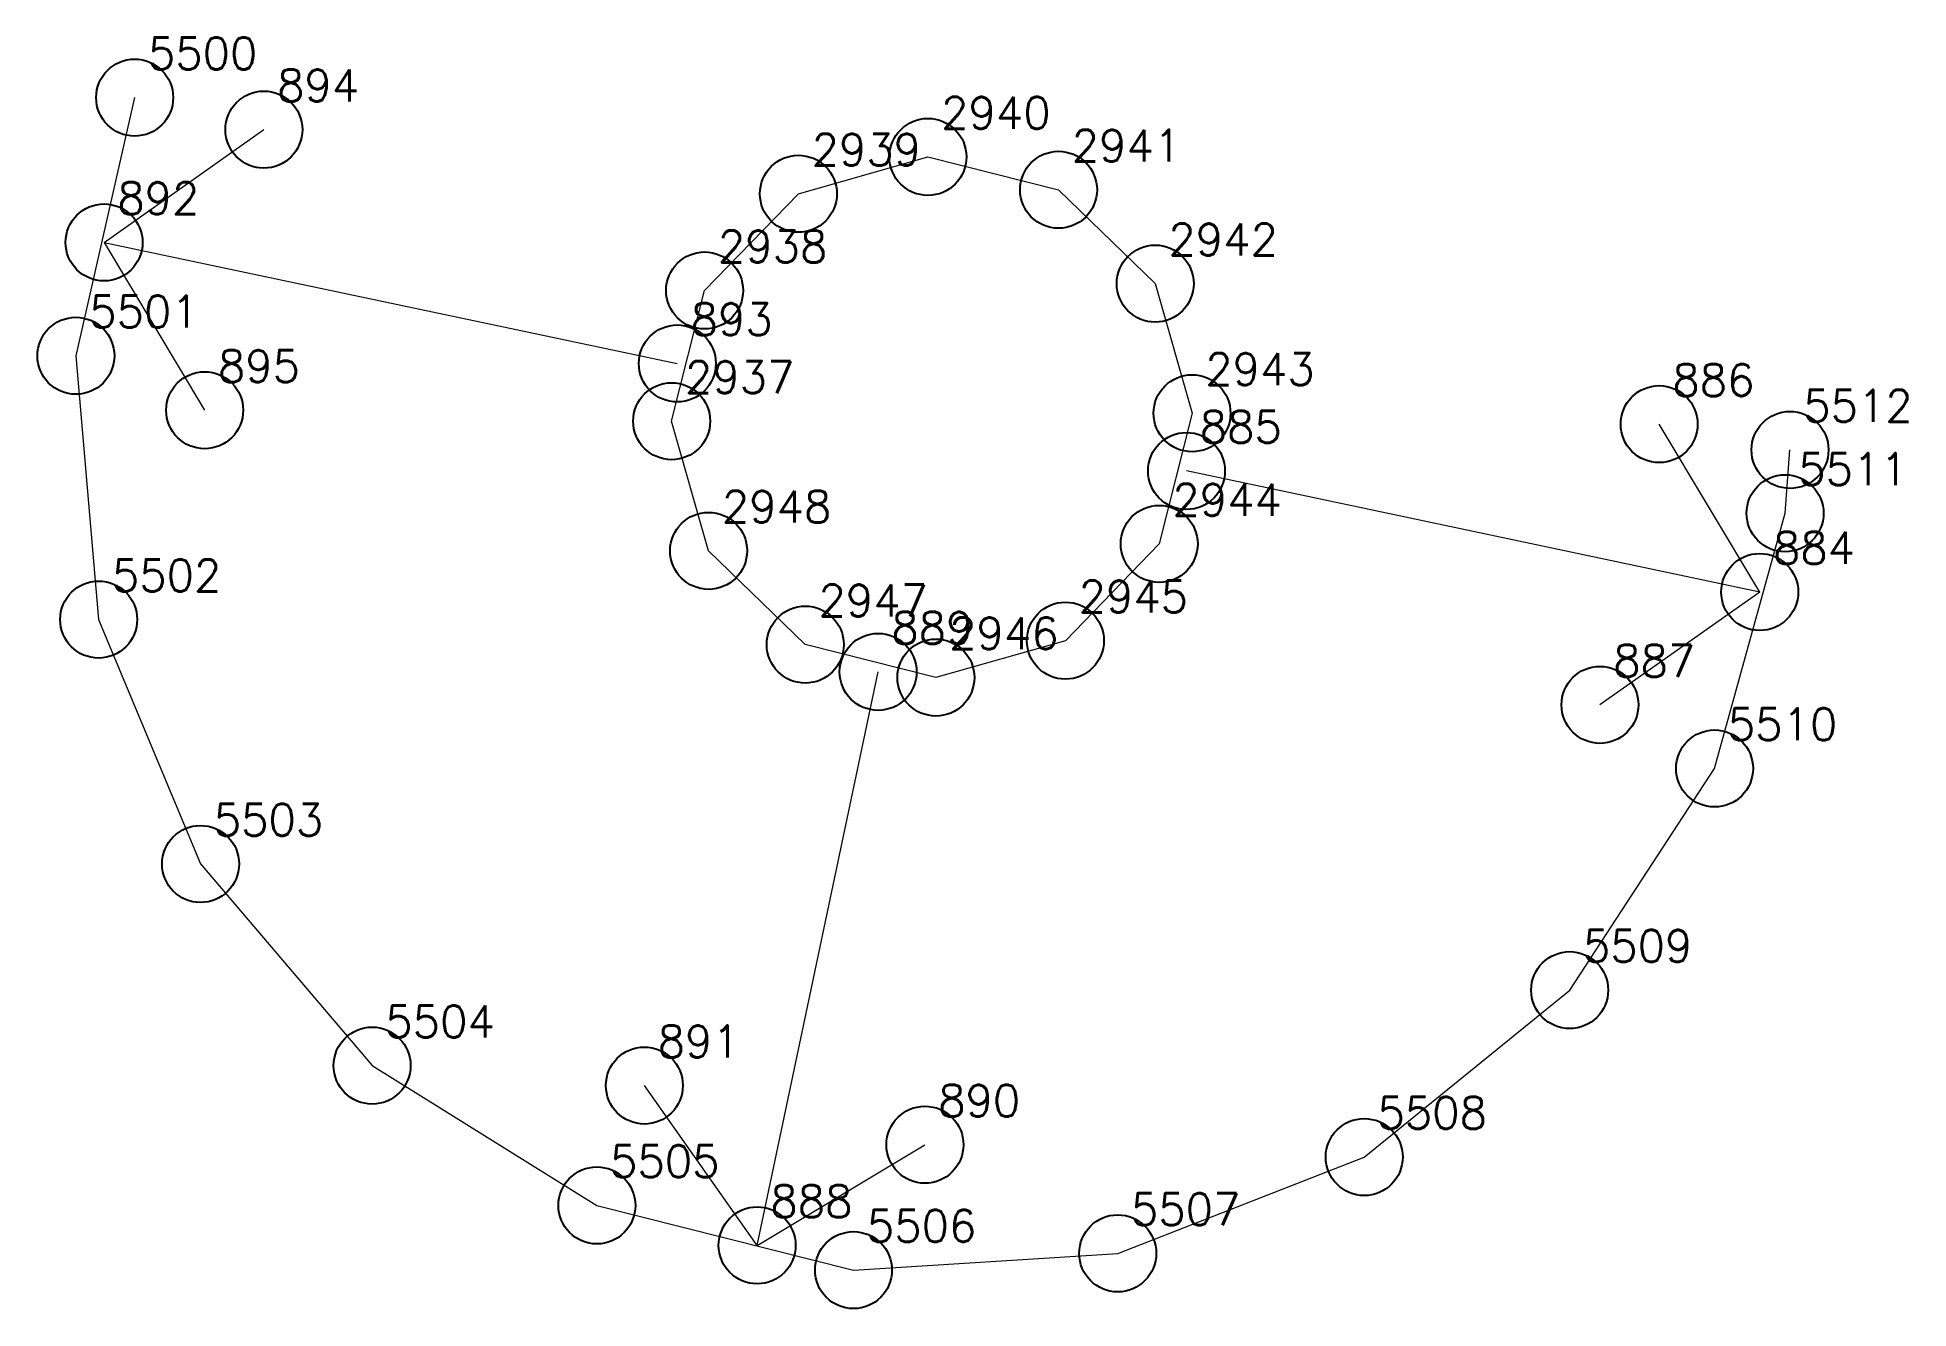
# Model space of a CAD drawing. Extents: x 1391501 to 1398271, y 354915 to 360782.
# Drawn here: x 1395938.22 to 1395956.46, y 360326.33 to 360338.71 of the extents above; entities that cross this region are included whole.
import ezdxf

# ---------------------------------------------------------------- set-up
doc = ezdxf.new("R2010")
doc.units = 0
doc.header["$PDMODE"] = 33
doc.header["$PDSIZE"] = 0.75
doc.layers.add('12 - ценные элементы визуального восприятия территории', color=7, linetype='Continuous')
doc.styles.get("Standard").update_dxf_attribs({"font": 'simplex.shx'})

msp = doc.modelspace()

# ---------------------------------------------------------------- texts
at = {"color": 7}
for s, p in [('2940', (1395947.028, 360337.82)), ('2939', (1395945.766, 360337.461)), ('2941', (1395948.301, 360337.5)), ('2942', (1395949.243, 360336.586)), ('2938', (1395944.852, 360336.519)), ('2943', (1395949.602, 360335.324)), ('2937', (1395944.532, 360335.246)), ('2948', (1395944.891, 360333.984)), ('2944', (1395949.282, 360334.051)), ('2945', (1395948.368, 360333.109)), ('2947', (1395945.833, 360333.07)), ('2946', (1395947.106, 360332.75))]:
    msp.add_text(s, height=0.3111, dxfattribs=at).set_placement(p)
at = {"layer": '12 - ценные элементы визуального восприятия территории', "color": 7}
for s, p in [('5500', (1395939.298, 360338.399)), ('894', (1395940.557, 360338.087)), ('892', (1395939, 360336.988)), ('5501', (1395938.726, 360335.884)), ('893', (1395944.586, 360335.809)), ('895', (1395939.98, 360335.353)), ('886', (1395954.154, 360335.217)), ('5512', (1395955.429, 360334.967)), ('885', (1395949.548, 360334.761)), ('5511', (1395955.381, 360334.35)), ('884', (1395955.134, 360333.582)), ('5502', (1395938.947, 360333.314)), ('889', (1395946.543, 360332.804)), ('887', (1395953.577, 360332.483)), ('5510', (1395954.694, 360331.864)), ('5503', (1395939.94, 360330.934)), ('5509', (1395953.282, 360329.705)), ('5504', (1395941.612, 360328.969)), ('891', (1395944.265, 360328.775)), ('890', (1395946.999, 360328.198)), ('5508', (1395951.28, 360328.079)), ('5505', (1395943.802, 360327.608)), ('888', (1395945.364, 360327.218)), ('5507', (1395948.878, 360327.14)), ('5506', (1395946.304, 360326.978))]:
    msp.add_text(s, height=0.3111, dxfattribs=at).set_placement(p)

# ---------------------------------------------------------------- linework, layer by layer
for p in [(1395946.899, 360337.546), (1395948.172, 360337.226), (1395945.637, 360337.187), (1395949.114, 360336.312), (1395944.723, 360336.245), (1395949.473, 360335.049), (1395944.402, 360334.972), (1395949.153, 360333.777), (1395944.762, 360333.709), (1395948.239, 360332.834), (1395945.704, 360332.796), (1395946.977, 360332.475)]:
    msp.add_point(p)
at = {"layer": '12 - ценные элементы визуального восприятия территории', "color": 7, "lineweight": 20}
for points in [[(1395939.169, 360338.124), (1395938.596, 360335.609), (1395938.818, 360333.04), (1395939.811, 360330.659), (1395941.483, 360328.695), (1395943.673, 360327.333), (1395946.174, 360326.703), (1395948.749, 360326.866), (1395951.151, 360327.804), (1395953.153, 360329.43), (1395954.565, 360331.589), (1395955.252, 360334.075), (1395955.3, 360334.692)], [(1395938.871, 360336.713), (1395940.428, 360337.812)], [(1395938.871, 360336.713), (1395944.457, 360335.534)], [(1395938.871, 360336.713), (1395939.851, 360335.079)], [(1395955.005, 360333.308), (1395954.025, 360334.943)], [(1395955.005, 360333.308), (1395949.419, 360334.487)], [(1395955.005, 360333.308), (1395953.448, 360332.209)], [(1395945.235, 360326.944), (1395946.414, 360332.53)], [(1395945.235, 360326.944), (1395944.136, 360328.501)], [(1395945.235, 360326.944), (1395946.87, 360327.924)]]:
    msp.add_lwpolyline(points, dxfattribs=at)
msp.add_lwpolyline([(1395944.402, 360334.972), (1395944.723, 360336.245), (1395945.637, 360337.187), (1395946.899, 360337.546), (1395948.172, 360337.226), (1395949.114, 360336.312), (1395949.473, 360335.049), (1395949.153, 360333.777), (1395948.239, 360332.834), (1395946.977, 360332.475), (1395945.704, 360332.796), (1395944.762, 360333.709), (1395944.402, 360334.972)], close=True, dxfattribs=at)
at = {"layer": '12 - ценные элементы визуального восприятия территории'}
for p in [(1395939.169, 360338.124), (1395940.428, 360337.812), (1395938.871, 360336.713), (1395938.596, 360335.609), (1395944.457, 360335.534), (1395939.851, 360335.079), (1395954.025, 360334.943), (1395955.3, 360334.692), (1395949.419, 360334.487), (1395955.252, 360334.075), (1395955.005, 360333.308), (1395938.818, 360333.04), (1395946.414, 360332.53), (1395953.448, 360332.209), (1395954.565, 360331.589), (1395939.811, 360330.659), (1395953.153, 360329.43), (1395941.483, 360328.695), (1395944.136, 360328.501), (1395946.87, 360327.924), (1395951.151, 360327.804), (1395943.673, 360327.333), (1395945.235, 360326.944), (1395948.749, 360326.866), (1395946.174, 360326.703)]:
    msp.add_point(p, dxfattribs=at)

msp.set_redraw_order([(e.dxf.handle, doc.entitydb.next_handle()) for e in msp.query("TEXT MTEXT ATTDEF DIMENSION ARC_DIMENSION")])  # texts and dimensions are drawn at this point

doc.saveas('drawing.dxf')
